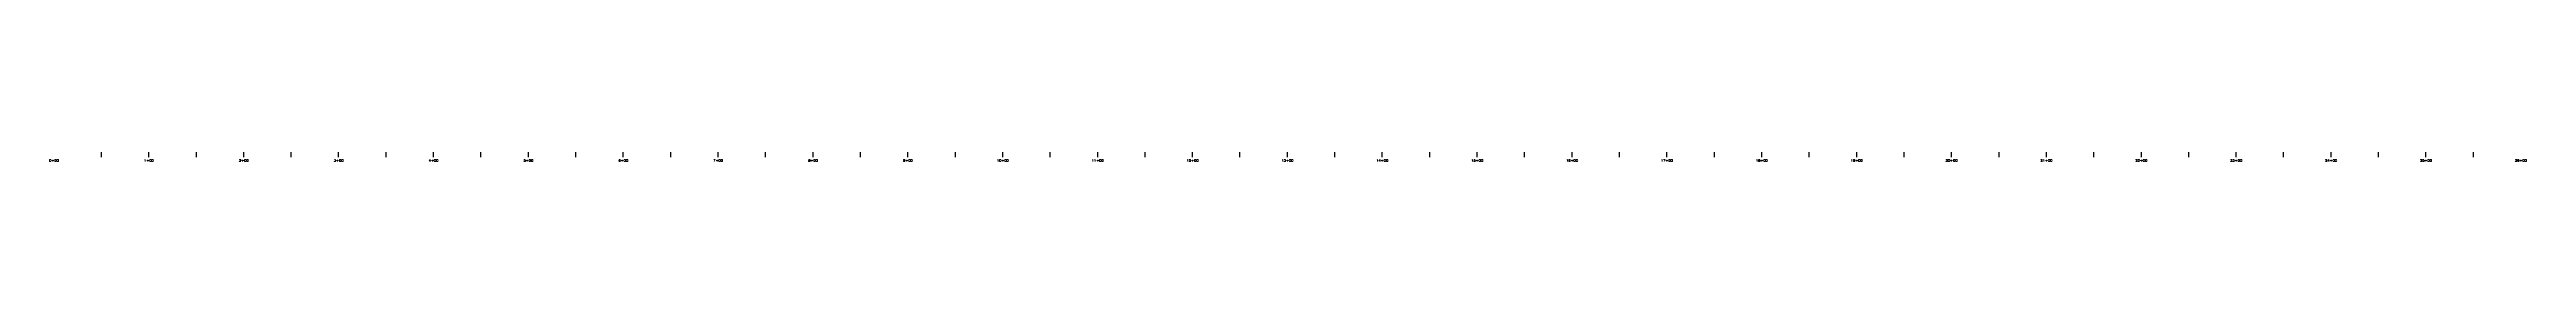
# Model space of a CAD drawing. Header units: feet. Extents: x 1024297 to 1030998, y 90489 to 94481.
# Drawn here: x 1028367 to 1030977, y 93785 to 93787 of the extents above; entities that cross this region are included whole.
import ezdxf
from ezdxf.enums import TextEntityAlignment as Align

# ---------------------------------------------------------------- set-up
doc = ezdxf.new("R2010")
doc.units = ezdxf.units.FT
doc.header["$MEASUREMENT"] = 0
doc.layers.add('LOOP ROADPBASE', color=6, linetype='Continuous')
doc.styles.add('60', font='simplex.shx', dxfattribs={"width": 1.15, "height": 2.4})

msp = doc.modelspace()

# ---------------------------------------------------------------- linework, layer by layer
at = {"layer": 'LOOP ROADPBASE'}
for p, q in [((1028421.34697, 93789.84285), (1028421.34697, 93829.84285)), ((1028471.34697, 93789.84285), (1028471.34697, 93829.84285)), ((1028521.34697, 93789.84285), (1028521.34697, 93829.84285)), ((1028571.34697, 93789.84285), (1028571.34697, 93829.84285)), ((1028621.34697, 93789.84285), (1028621.34697, 93829.84285)), ((1028671.34697, 93789.84285), (1028671.34697, 93829.84285)), ((1028721.34697, 93789.84285), (1028721.34697, 93829.84285)), ((1028771.34697, 93789.84285), (1028771.34697, 93829.84285)), ((1028821.34697, 93789.84285), (1028821.34697, 93829.84285)), ((1028871.34697, 93789.84285), (1028871.34697, 93829.84285)), ((1028921.34697, 93789.84285), (1028921.34697, 93829.84285)), ((1028971.34697, 93789.84285), (1028971.34697, 93829.84285)), ((1029021.34697, 93789.84285), (1029021.34697, 93829.84285)), ((1029071.34697, 93789.84285), (1029071.34697, 93829.84285)), ((1029121.34697, 93789.84285), (1029121.34697, 93829.84285)), ((1029171.34697, 93789.84285), (1029171.34697, 93829.84285)), ((1029221.34697, 93789.84285), (1029221.34697, 93829.84285)), ((1029271.34697, 93789.84285), (1029271.34697, 93829.84285)), ((1029321.34697, 93789.84285), (1029321.34697, 93829.84285)), ((1029371.34697, 93789.84285), (1029371.34697, 93829.84285)), ((1029421.34697, 93789.84285), (1029421.34697, 93829.84285)), ((1029471.34697, 93789.84285), (1029471.34697, 93829.84285)), ((1029521.34697, 93789.84285), (1029521.34697, 93829.84285)), ((1029571.34697, 93789.84285), (1029571.34697, 93829.84285)), ((1029621.34697, 93789.84285), (1029621.34697, 93829.84285)), ((1029671.34697, 93789.84285), (1029671.34697, 93829.84285)), ((1029721.34697, 93789.84285), (1029721.34697, 93829.84285)), ((1029771.34697, 93789.84285), (1029771.34697, 93829.84285)), ((1029821.34697, 93789.84285), (1029821.34697, 93829.84285)), ((1029871.34697, 93789.84285), (1029871.34697, 93829.84285)), ((1029921.34697, 93789.84285), (1029921.34697, 93829.84285)), ((1029971.34697, 93789.84285), (1029971.34697, 93829.84285)), ((1030021.34697, 93789.84285), (1030021.34697, 93829.84285)), ((1030071.34697, 93789.84285), (1030071.34697, 93829.84285)), ((1030121.34697, 93789.84285), (1030121.34697, 93829.84285)), ((1030171.34697, 93789.84285), (1030171.34697, 93829.84285)), ((1030221.34697, 93789.84285), (1030221.34697, 93829.84285)), ((1030271.34697, 93789.84285), (1030271.34697, 93829.84285)), ((1030321.34697, 93789.84285), (1030321.34697, 93829.84285)), ((1030371.34697, 93789.84285), (1030371.34697, 93829.84285)), ((1030421.34697, 93789.84285), (1030421.34697, 93829.84285)), ((1030471.34697, 93789.84285), (1030471.34697, 93829.84285)), ((1030521.34697, 93789.84285), (1030521.34697, 93829.84285)), ((1030571.34697, 93789.84285), (1030571.34697, 93829.84285)), ((1030621.34697, 93789.84285), (1030621.34697, 93829.84285)), ((1030671.34697, 93789.84285), (1030671.34697, 93829.84285)), ((1030721.34697, 93789.84285), (1030721.34697, 93829.84285)), ((1030771.34697, 93789.84285), (1030771.34697, 93829.84285)), ((1030821.34697, 93789.84285), (1030821.34697, 93829.84285)), ((1030871.34697, 93789.84285), (1030871.34697, 93829.84285)), ((1030921.34697, 93789.84285), (1030921.34697, 93829.84285))]:
    msp.add_line(p, q, dxfattribs=at)

# ---------------------------------------------------------------- texts
at = {"layer": 'LOOP ROADPBASE', "style": '60', "width": 1.15}
for s, p in [('0+00', (1028371.34697, 93786.24285)), ('1+00', (1028471.34697, 93786.24285)), ('2+00', (1028571.34697, 93786.24285)), ('3+00', (1028671.34697, 93786.24285)), ('4+00', (1028771.34697, 93786.24285)), ('5+00', (1028871.34697, 93786.24285)), ('6+00', (1028971.34697, 93786.24285)), ('7+00', (1029071.34697, 93786.24285)), ('8+00', (1029171.34697, 93786.24285)), ('9+00', (1029271.34697, 93786.24285)), ('10+00', (1029371.34697, 93786.24285)), ('11+00', (1029471.34697, 93786.24285)), ('12+00', (1029571.34697, 93786.24285)), ('13+00', (1029671.34697, 93786.24285)), ('14+00', (1029771.34697, 93786.24285)), ('15+00', (1029871.34697, 93786.24285)), ('16+00', (1029971.34697, 93786.24285)), ('17+00', (1030071.34697, 93786.24285)), ('18+00', (1030171.34697, 93786.24285)), ('19+00', (1030271.34697, 93786.24285)), ('20+00', (1030371.34697, 93786.24285)), ('21+00', (1030471.34697, 93786.24285)), ('22+00', (1030571.34697, 93786.24285)), ('23+00', (1030671.34697, 93786.24285)), ('24+00', (1030771.34697, 93786.24285)), ('25+00', (1030871.34697, 93786.24285)), ('26+00', (1030971.34697, 93786.24285))]:
    msp.add_text(s, height=2.4, dxfattribs=at).set_placement(p, align=Align.MIDDLE_CENTER)

doc.saveas('drawing.dxf')
